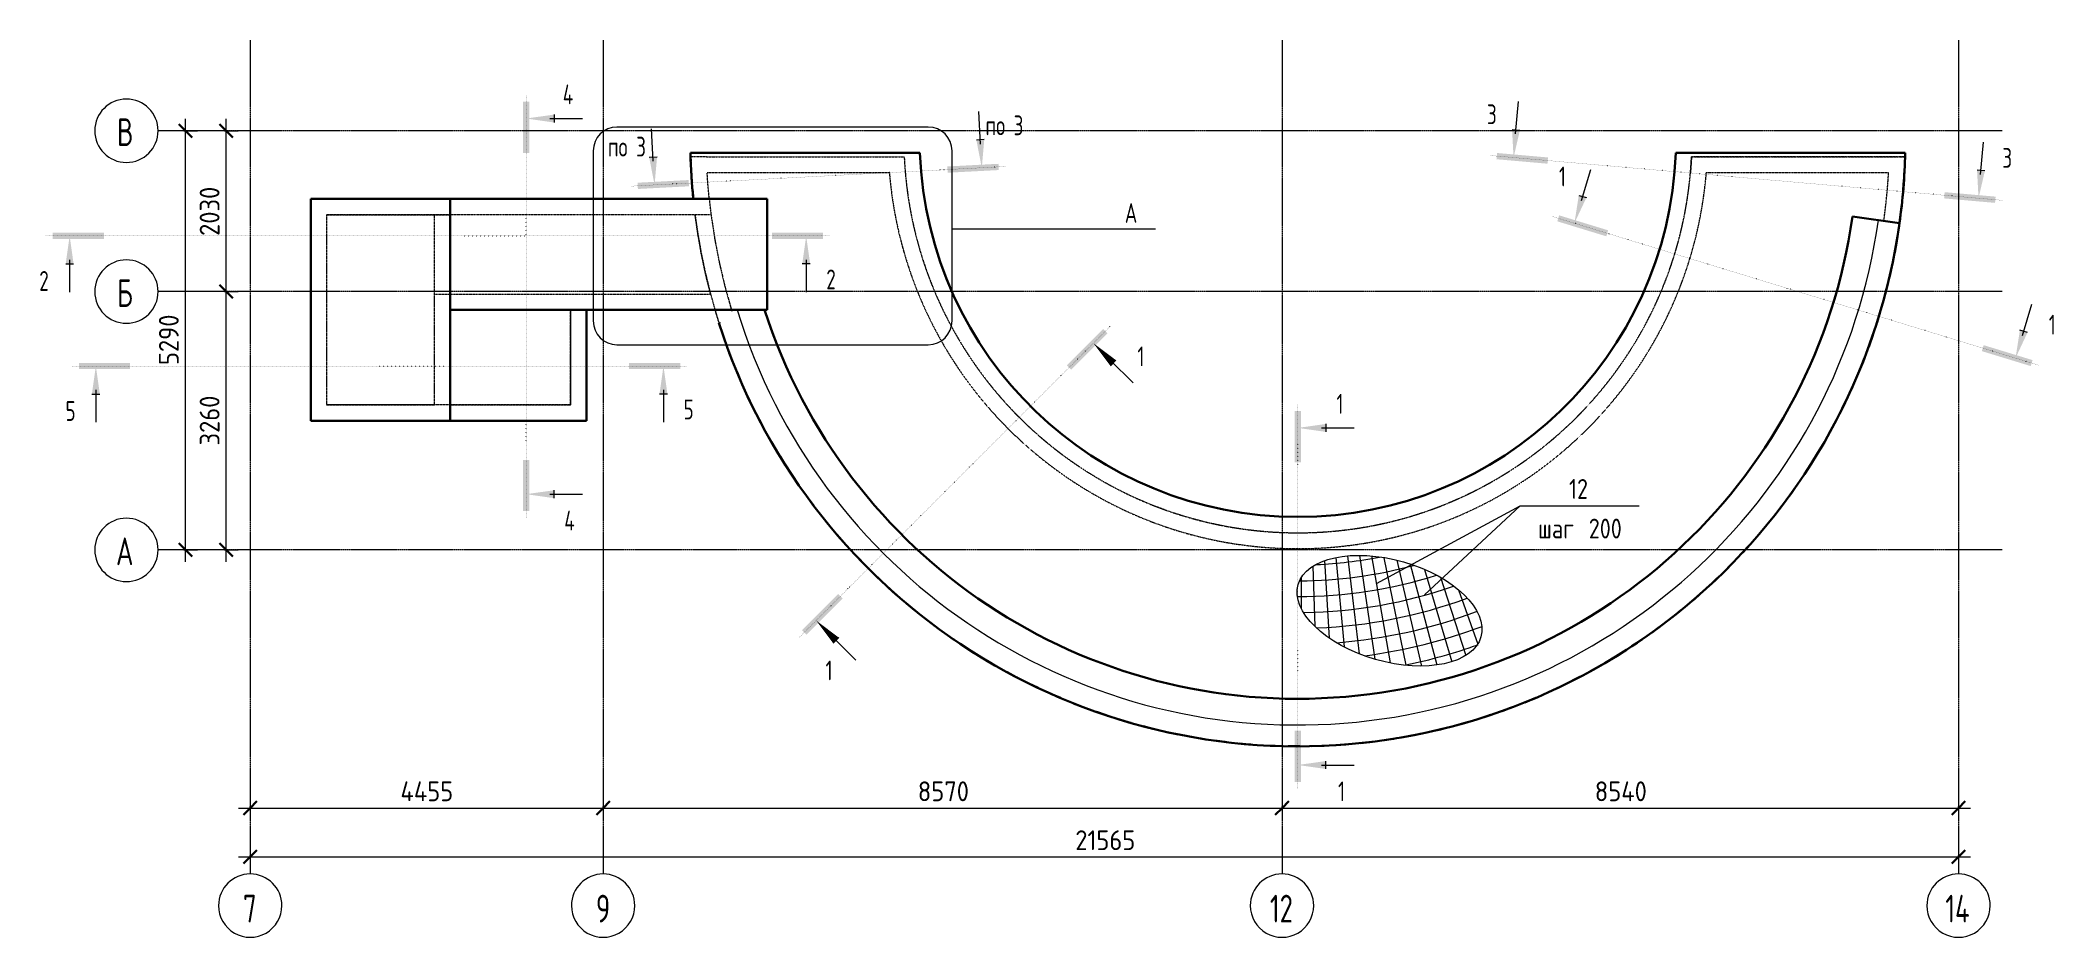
# Model space of a CAD drawing. Header units: millimetres. Extents: x 3129 to 68868, y -1586 to 12682.
# Drawn here: x 12241 to 37658, y 1343 to 12682 of the extents above; entities that cross this region are included whole.
import ezdxf

# ---------------------------------------------------------------- set-up
doc = ezdxf.new("R2010")
doc.units = ezdxf.units.MM
for name, pattern in [('01 Штриховая _4 мм_', [6, 3.5, -2.5]), ('02 Штрихпунктирная _20 мм_', [25, 20, -2.5, 0, -2.5]), ('04 Пунктир 10мм', [10, 0, -10])]:
    doc.linetypes.add(name, pattern=pattern)
for name, color, linetype, lineweight in [('AA_Dim', 7, 'Continuous', 9), ('AA_Dim-100', 7, 'Continuous', 9), ('AA_Linii', 7, 'Continuous', 9), ('AA_Razrez', 7, 'Continuous', 9), ('AA_Vinoska', 7, 'Continuous', 9), ('AF_Perekritie', 7, 'Continuous', 18), ('AF_Perekritie_Опалубка', 253, 'Continuous', 20), ('AF_Stena', 7, '01 Штриховая _4 мм_', 18), ('AF_Stena_Арматура', 253, 'Continuous', 18), ('AF_Stena_Опалубка', 253, 'Continuous', 18), ('Gen_Fragment', 7, 'Continuous', 9), ('Армирование по площади несущей конструкции', 7, '01 Штриховая _4 мм_', 9), ('Оси', 7, 'Continuous', 9)]:
    doc.layers.add(name, color=color, linetype=linetype, lineweight=lineweight)
doc.styles.add('GOST Common_1', font='GOST_Common.ttf', dxfattribs={"width": 0.85, "height": 250})
doc.styles.add('ISOCPEUR_3', font='isocpeur.TTF', dxfattribs={"width": 0.7, "height": 350})
doc.styles.add('ISOCPEUR_4', font='isocpeur.TTF', dxfattribs={"width": 0.7, "height": 250})
doc.styles.add('ISOCPEUR_5', font='isocpeur.TTF', dxfattribs={"width": 0.9, "height": 250})
doc.dimstyles.new('05_Округл_5мм__прозр_', dxfattribs={"dimscale": 304.8, "dimtxt": 250.688742, "dimasz": 0.557743, "dimexe": 0.492126, "dimexo": 0.328084, "dimgap": 0.032808, "dimtad": 1, "dimdec": 0, "dimrnd": 5, "dimdsep": 46, "dimtxsty": 'ISOCPEUR_5', "dimblk1": 'OBLIQUE', "dimblk2": 'OBLIQUE', "dimsah": 1, "dimcen": 0.09, "dimdle": 0.492126, "dimazin": 0, "dimtfac": 1, "dimtdec": 4, "dimtix": 1, "dimtmove": 0, "dimatfit": 3, "dimfxl": 1, "dimtvp": 1, "dimtolj": 1, "dimtzin": 0, "dimlwd": 18, "dimlwe": 18, "dimarcsym": 2})

msp = doc.modelspace()

# ---------------------------------------------------------------- texts
at = {"layer": 'AA_Razrez', "char_height": 250, "attachment_point": 1, "style": 'ISOCPEUR_4'}
for s, insert, width in [('\\fISOCPEUR|b0|i0|c204|p34|;\\W.7;4', (18837.5, 12123.6), 168.354), ('\\fISOCPEUR|b0|i0|c204|p34|;\\W.7; ', (24422.5, 11733.3), 129.072), ('\\fISOCPEUR|b0|i0|c204|p34|;\\W.7;3', (24529, 11733.3), 151.519), ('\\fISOCPEUR|b0|i0|c204|p34|;\\W.7;3', (30504, 11872.6), 151.519), ('\\fISOCPEUR|b0|i0|c204|p34|;\\W.7; ', (19656.8, 11464.4), 129.072), ('\\fISOCPEUR|b0|i0|c204|p34|;\\W.7;3', (19763.3, 11464.4), 151.519), ('по', (24172.5, 11733.3), 303.038), ('по', (19406.8, 11464.4), 303.038), ('\\fISOCPEUR|b0|i0|c204|p34|;\\W.7;3', (37009.8, 11322.7), 151.519), ('\\fISOCPEUR|b0|i0|c204|p34|;\\W.7;1', (31412.6, 11087.6), 106.624), ('\\fISOCPEUR|b0|i0|c204|p34|;\\W.7;2', (12228.8, 9769.6), 151.519), ('\\fISOCPEUR|b0|i0|c204|p34|;\\W.7;2', (22163.7, 9788.8), 151.519), ('\\fISOCPEUR|b0|i0|c204|p34|;\\W.7;1', (37595.6, 9217.3), 106.624), ('\\fISOCPEUR|b0|i0|c204|p34|;\\W.7;1', (26091.6, 8817.2), 106.624), ('\\fISOCPEUR|b0|i0|c204|p34|;\\W.7;5', (20361.9, 8147.3), 151.519), ('\\fISOCPEUR|b0|i0|c204|p34|;\\W.7;1', (28604.2, 8219), 106.624), ('\\fISOCPEUR|b0|i0|c204|p34|;\\W.7;5', (12559.8, 8128.1), 151.519), ('\\fISOCPEUR|b0|i0|c204|p34|;\\W.7;4', (18856.6, 6745.5), 168.354), ('\\fISOCPEUR|b0|i0|c204|p34|;\\W.7;1', (22154.7, 4853.2), 106.624), ('\\fISOCPEUR|b0|i0|c204|p34|;\\W.7;1', (28623.3, 3327.6), 106.624)]:
    msp.add_mtext(s, dxfattribs=dict(at, insert=insert, width=width))
at = {"layer": 'AA_Vinoska', "char_height": 250, "attachment_point": 1, "style": 'GOST Common_1'}
for s, insert, width in [('12', (31539.5, 7144.2), 313.46), (' 200', (31660.2, 6644.2), 640.548), ('шаг', (31148.5, 6644.2), 620.105)]:
    msp.add_mtext(s, dxfattribs=dict(at, insert=insert, width=width))
at = {"layer": 'Gen_Fragment', "insert": (25932, 10627.4), "char_height": 250, "width": 190.802, "attachment_point": 1, "style": 'ISOCPEUR_4'}
msp.add_mtext('\\fISOCPEUR|b0|i0|c204|p34|;\\W.7;А', dxfattribs=at)
at = {"layer": 'Оси', "char_height": 350, "attachment_point": 1, "style": 'ISOCPEUR_3'}
for s, insert, width in [('\\fISOCPEUR|b0|i0|c204|p34|;\\W.7;В', (13209.3, 11697.2), 241.308), ('\\fISOCPEUR|b0|i0|c204|p34|;\\W.7;Б', (13209.3, 9667.2), 241.308), ('\\fISOCPEUR|b0|i0|c204|p34|;\\W.7;А', (13197.7, 6407.2), 269.367), ('\\fISOCPEUR|b0|i0|c204|p34|;\\W.7;7', (14801, 1897.7), 207.637), ('\\fISOCPEUR|b0|i0|c204|p34|;\\W.7;9', (19256, 1897.7), 207.637), ('12', (27763.7, 1897.7), 359.156), ('14', (36289.7, 1897.7), 392.827)]:
    msp.add_mtext(s, dxfattribs=dict(at, insert=insert, width=width))

# ---------------------------------------------------------------- blocks, each defined once
blk = doc.blocks.new('Засыпка - Засыпка-3699984-Схема армирования входной группы в осях 7-14_ А-В')
at = {"layer": 'AF_Perekritie', "lineweight": 30}
for p, q in [((30075, 9279), (31595, 9279)), ((30075, 8079), (30075, 9279))]:
    blk.add_line(p, q, dxfattribs=at)
at = {"layer": 'AF_Perekritie', "linetype": '01 Штриховая _4 мм_'}
for p, q in [((31595, 9279), (31595, 8079)), ((31595, 8079), (30075, 8079))]:
    blk.add_line(p, q, dxfattribs=at)
blk = doc.blocks.new('Засыпка 2 - Засыпка 2-3700114-Схема армирования входной группы в осях 7-14_ А-В')
at = {"layer": 'AF_Perekritie', "linetype": '01 Штриховая _4 мм_'}
for p, q in [((28515, 10479), (29875, 10479)), ((28515, 10479), (28515, 8079)), ((29875, 8079), (29875, 10479)), ((29875, 8079), (28515, 8079))]:
    blk.add_line(p, q, dxfattribs=at)
blk = doc.blocks.new('Перекрытия 1 - Перекрытия 1-3747042-Схема армирования входной группы в осях 7-14_ А-В')
at = {"layer": 'AF_Perekritie', "lineweight": 30}
for q in [(31595, 9279), (30075, 8079)]:
    blk.add_line((30075, 9279), q, dxfattribs=at)
at = {"layer": 'AF_Perekritie', "linetype": '01 Штриховая _4 мм_'}
for q in [(31595, 9279), (30075, 8079)]:
    blk.add_line((31595, 8079), q, dxfattribs=at)
blk = doc.blocks.new('Перекрытия 2 - Перекрытия 2-3747738-Схема армирования входной группы в осях 7-14_ А-В')
at = {"layer": 'AF_Perekritie', "linetype": '01 Штриховая _4 мм_'}
for p, q in [((28515, 10479), (30069, 10479)), ((28515, 10479), (28515, 8079)), ((30069, 8079), (30069, 10479)), ((30069, 8079), (28515, 8079))]:
    blk.add_line(p, q, dxfattribs=at)
blk = doc.blocks.new('Ось сетки - d_4мм-2765513-Схема армирования входной группы в осях 7-14_ А-В')
at = {"layer": 'Оси'}
for start, end in [(360, 180), (360, 180), (180, 360), (180, 360)]:
    blk.add_arc((0, 0), 4, start, end, dxfattribs=at)
blk = doc.blocks.new('010_Текст с выноской - Текст 2 строки-4064857-Схема армирования входной группы в осях 7-14_ А-В')
at = {"layer": 'AA_Vinoska'}
blk.add_line((-7.5, 0), (7.5, 0), dxfattribs=at)
blk = doc.blocks.new('Разрез - Номер узла_ сзади-394133-Схема армирования входной группы в осях 7-14_ А-В')
at = {"layer": 'AA_Razrez'}
for points in [[(7.33, 0.4), (7.33, -0.39), (0.87, -0.39), (0.87, 0.4)], [(3.5, -3.53), (2.5, -3.53), (3, 0)]]:
    blk.add_hatch(color=256, dxfattribs=at).paths.add_polyline_path(points)
for p, q in [((2.5, -3.53), (3.5, -3.53)), ((3, -3), (3, -7.1))]:
    blk.add_line(p, q, dxfattribs=at)
blk = doc.blocks.new('Разрез - Номер узла_ спереди-394134-Схема армирования входной группы в осях 7-14_ А-В')
at = {"layer": 'AA_Razrez'}
for points in [[(7.33, 0.4), (7.33, -0.39), (0.87, -0.39), (0.87, 0.4)], [(3.5, -3.53), (2.5, -3.53), (3, 0)]]:
    blk.add_hatch(color=256, dxfattribs=at).paths.add_polyline_path(points)
for p, q in [((2.5, -3.53), (3.5, -3.53)), ((3, -3), (3, -7.1))]:
    blk.add_line(p, q, dxfattribs=at)
blk = doc.blocks.new('DIMBLOCK26-Схема армирования входной группы в осях 7-14_ А-В')
at = {"layer": 'AA_Dim-100', "lineweight": 30}
for p, q in [((14589, 9510), (14504, 9595)), ((14589, 9510), (14674, 9425)), ((14589, 6250), (14504, 6335)), ((14589, 6250), (14674, 6165))]:
    blk.add_line(p, q, dxfattribs=at)
at = {"layer": 'AA_Dim-100', "lineweight": 18}
for p, q in [((14569, 9510), (14739, 9510)), ((14589, 9510), (14569, 9510)), ((14589, 6100), (14589, 9510)), ((14569, 6250), (14739, 6250)), ((14589, 6250), (14569, 6250))]:
    blk.add_line(p, q, dxfattribs=at)
at = {"layer": 'AA_Dim-100', "color": 0, "lineweight": 18, "insert": (14254, 7568), "char_height": 250, "width": 749.23, "attachment_point": 1, "rotation": 90, "line_spacing_factor": 1.135194, "style": 'ISOCPEUR_5'}
blk.add_mtext('3260', dxfattribs=at)
blk = doc.blocks.new('_Oblique')
at = {"color": 0, "linetype": 'ByBlock', "lineweight": -2}
blk.add_line((-0.5, -0.5), (0.5, 0.5), dxfattribs=at)
blk = doc.blocks.new('DIMBLOCK27-Схема армирования входной группы в осях 7-14_ А-В')
at = {"layer": 'AA_Dim-100', "lineweight": 30}
for p, q in [((14589, 11540), (14504, 11625)), ((14589, 11540), (14674, 11455)), ((14589, 9510), (14504, 9595)), ((14589, 9510), (14674, 9425))]:
    blk.add_line(p, q, dxfattribs=at)
at = {"layer": 'AA_Dim-100', "lineweight": 18}
for p, q in [((14569, 11540), (14739, 11540)), ((14589, 11540), (14569, 11540)), ((14589, 9510), (14589, 11690)), ((14569, 9510), (14739, 9510)), ((14589, 9510), (14569, 9510))]:
    blk.add_line(p, q, dxfattribs=at)
at = {"layer": 'AA_Dim-100', "color": 0, "lineweight": 18, "insert": (14254, 10213), "char_height": 250, "width": 749.23, "attachment_point": 1, "rotation": 90, "line_spacing_factor": 1.135194, "style": 'ISOCPEUR_5'}
blk.add_mtext('2030', dxfattribs=at)
blk = doc.blocks.new('DIMBLOCK28-Схема армирования входной группы в осях 7-14_ А-В')
at = {"layer": 'AA_Dim-100', "lineweight": 30}
for p, q in [((14075, 11540), (13990, 11625)), ((14075, 11540), (14160, 11455)), ((14075, 6250), (13990, 6335)), ((14075, 6250), (14160, 6165))]:
    blk.add_line(p, q, dxfattribs=at)
at = {"layer": 'AA_Dim-100', "lineweight": 18}
for p, q in [((14055, 11540), (14225, 11540)), ((14075, 11540), (14055, 11540)), ((14075, 6100), (14075, 11690)), ((14055, 6250), (14225, 6250)), ((14075, 6250), (14055, 6250))]:
    blk.add_line(p, q, dxfattribs=at)
at = {"layer": 'AA_Dim-100', "color": 0, "lineweight": 18, "insert": (13739, 8583), "char_height": 250, "width": 749.23, "attachment_point": 1, "rotation": 90, "line_spacing_factor": 1.135194, "style": 'ISOCPEUR_5'}
blk.add_mtext('5290', dxfattribs=at)
blk = doc.blocks.new('DIMBLOCK29-Схема армирования входной группы в осях 7-14_ А-В')
at = {"layer": 'AA_Dim-100', "lineweight": 30}
for p, q in [((14892, 2992), (14977, 3077)), ((19347, 2992), (19432, 3077)), ((14892, 2992), (14807, 2907)), ((19347, 2992), (19262, 2907))]:
    blk.add_line(p, q, dxfattribs=at)
at = {"layer": 'AA_Dim-100', "lineweight": 18}
for p, q in [((14742, 2992), (19347, 2992)), ((14892, 3013), (14892, 2842)), ((14892, 2992), (14892, 3013)), ((19347, 3013), (19347, 2842)), ((19347, 2992), (19347, 3013))]:
    blk.add_line(p, q, dxfattribs=at)
at = {"layer": 'AA_Dim-100', "color": 0, "lineweight": 18, "insert": (16788, 3328), "char_height": 250, "width": 794.64, "attachment_point": 1, "line_spacing_factor": 1.135194, "style": 'ISOCPEUR_5'}
blk.add_mtext('4455', dxfattribs=at)
blk = doc.blocks.new('DIMBLOCK30-Схема армирования входной группы в осях 7-14_ А-В')
at = {"layer": 'AA_Dim-100', "lineweight": 30}
for p, q in [((19347, 2992), (19432, 3077)), ((27917, 2992), (28002, 3077)), ((19347, 2992), (19262, 2907)), ((27917, 2992), (27832, 2907))]:
    blk.add_line(p, q, dxfattribs=at)
at = {"layer": 'AA_Dim-100', "lineweight": 18}
for p, q in [((19347, 3013), (19347, 2842)), ((19347, 2992), (19347, 3013)), ((19347, 2992), (27917, 2992)), ((27917, 3013), (27917, 2842)), ((27917, 2992), (27917, 3013))]:
    blk.add_line(p, q, dxfattribs=at)
at = {"layer": 'AA_Dim-100', "color": 0, "lineweight": 18, "insert": (23319, 3328), "char_height": 250, "width": 749.23, "attachment_point": 1, "line_spacing_factor": 1.135194, "style": 'ISOCPEUR_5'}
blk.add_mtext('8570', dxfattribs=at)
blk = doc.blocks.new('DIMBLOCK31-Схема армирования входной группы в осях 7-14_ А-В')
at = {"layer": 'AA_Dim-100', "lineweight": 30}
for p, q in [((27917, 2992), (28002, 3077)), ((36457, 2992), (36542, 3077)), ((27917, 2992), (27832, 2907)), ((36457, 2992), (36372, 2907))]:
    blk.add_line(p, q, dxfattribs=at)
at = {"layer": 'AA_Dim-100', "lineweight": 18}
for p, q in [((27917, 3013), (27917, 2842)), ((27917, 2992), (27917, 3013)), ((27917, 2992), (36607, 2992)), ((36457, 3013), (36457, 2842)), ((36457, 2992), (36457, 3013))]:
    blk.add_line(p, q, dxfattribs=at)
at = {"layer": 'AA_Dim-100', "color": 0, "lineweight": 18, "insert": (31865, 3328), "char_height": 250, "width": 771.93, "attachment_point": 1, "line_spacing_factor": 1.135194, "style": 'ISOCPEUR_5'}
blk.add_mtext('8540', dxfattribs=at)
blk = doc.blocks.new('DIMBLOCK32-Схема армирования входной группы в осях 7-14_ А-В')
at = {"layer": 'AA_Dim-100', "lineweight": 18}
for p, q in [((14742, 2375), (36607, 2375)), ((14892, 2395), (14892, 2225)), ((14892, 2375), (14892, 2395)), ((36457, 2395), (36457, 2225)), ((36457, 2375), (36457, 2395))]:
    blk.add_line(p, q, dxfattribs=at)
at = {"layer": 'AA_Dim-100', "lineweight": 30}
for p, q in [((14892, 2375), (14807, 2290)), ((14892, 2375), (14977, 2460)), ((36457, 2375), (36372, 2290)), ((36457, 2375), (36542, 2460))]:
    blk.add_line(p, q, dxfattribs=at)
at = {"layer": 'AA_Dim-100', "color": 0, "lineweight": 18, "insert": (25307, 2711), "char_height": 250, "width": 879.78, "attachment_point": 1, "line_spacing_factor": 1.135194, "style": 'ISOCPEUR_5'}
blk.add_mtext('21565', dxfattribs=at)
blk = doc.blocks.new('План несущих конструкций - Номер узла 6мм-393529-Схема армирования входной группы в осях 7-14_ А-В')
at = {"layer": 'Gen_Fragment'}
blk.add_line((-2.95, 0), (3.05, 0), dxfattribs=at)

# ---------------------------------------------------------------- dimensions: what is measured, and where the dimension line sits
at = {"layer": 'AA_Dim', "lineweight": 18}
for base, p1, p2, override, picture, middle in [((14075.1, 11540), (13954.9, 6250), (13954.9, 11540), {"dimpost": '<>', "dimfxl": 5290}, 'DIMBLOCK28-Схема армирования входной группы в осях 7-14_ А-В', (13940.1, 8895)), ((14589.4, 11540), (14469.2, 9510), (14469.2, 11540), {"dimpost": '<>', "dimfxl": 2030}, 'DIMBLOCK27-Схема армирования входной группы в осях 7-14_ А-В', (14454.4, 10525)), ((14589.4, 9510), (14469.2, 6250), (14469.2, 9510), {"dimpost": '<>', "dimfxl": 3260}, 'DIMBLOCK26-Схема армирования входной группы в осях 7-14_ А-В', (14454.4, 7880))]:
    dim = msp.add_linear_dim(base=base, p1=p1, p2=p2, angle=90, dimstyle='05_Округл_5мм__прозр_', override=override, dxfattribs=at)
    dim.commit()
    dim.dimension.update_dxf_attribs({"geometry": picture, "text_midpoint": middle})
for base, p1, p2, override, picture, middle in [((19346.5, 2992.5), (14891.5, 3112.7), (19346.5, 3112.7), {"dimpost": '<>', "dimfxl": 4455}, 'DIMBLOCK29-Схема армирования входной группы в осях 7-14_ А-В', (17119, 3127.5)), ((27916.5, 2992.5), (19346.5, 3112.7), (27916.5, 3112.7), {"dimpost": '<>', "dimfxl": 8570}, 'DIMBLOCK30-Схема армирования входной группы в осях 7-14_ А-В', (23631.5, 3127.5)), ((36456.5, 2992.5), (27916.5, 3112.7), (36456.5, 3112.7), {"dimpost": '<>', "dimfxl": 8540}, 'DIMBLOCK31-Схема армирования входной группы в осях 7-14_ А-В', (32186.5, 3127.5)), ((36456.5, 2375.1), (14891.5, 2495.3), (36456.5, 2495.3), {"dimpost": '<>', "dimfxl": 21565}, 'DIMBLOCK32-Схема армирования входной группы в осях 7-14_ А-В', (25674, 2510.1))]:
    dim = msp.add_linear_dim(base=base, p1=p1, p2=p2, dimstyle='05_Округл_5мм__прозр_', override=override, dxfattribs=at)
    dim.commit()
    dim.dimension.update_dxf_attribs({"geometry": picture, "text_midpoint": middle})

# ---------------------------------------------------------------- linework, layer by layer
at = {"layer": 'AA_Linii', "lineweight": 18}
for p, q in [((28451.6, 6114.4), (28513.1, 5136.4)), ((28597.5, 6154.6), (28700.4, 5024.7)), ((28744.3, 6175.3), (28891.9, 4937.6)), ((28893.1, 6181.2), (29086.6, 4870.8)), ((29045.1, 6174), (29283.3, 4822.8)), ((29202.3, 6150.5), (29480.9, 4793.6)), ((29364.1, 6120.9), (29677.6, 4784.3)), ((28159.5, 5900.9), (28159.5, 5511.5)), ((28305, 6043.5), (28331.5, 5283.9)), ((29534.8, 6072), (29871.5, 4797.6)), ((29716.7, 6003), (30059.5, 4838.4)), ((29915.2, 5904.2), (30235.9, 4917.1)), ((30143.6, 5747.5), (30387.5, 5062.3))]:
    msp.add_line(p, q, dxfattribs=at)
for radius, start, end in [(7400, 196.97656, 352.00007), (5380, 272.51758, 281.05105), (5780, 270.00002, 287.61938), (5580, 270.25664, 285.17621), (5980, 270.76464, 289.16832), (6180, 272.25389, 290.2213), (6380, 274.43323, 290.70699), (6580, 277.36624, 290.70699), (6780, 281.60001, 289.60002)]:
    msp.add_arc((28116.5, 11440), radius, start, end, dxfattribs=at)
at = {"layer": 'AA_Linii'}
msp.add_ellipse((29274.2, 5482.7), major_axis=(-1153.5, 330.8), ratio=0.5333333, dxfattribs=at)
at = {"layer": 'AA_Razrez', "linetype": '04 Пунктир 10мм'}
for p, q in [((18375, 6653), (18375, 11994.2)), ((37007.9, 10662.1), (30540.6, 11227.9)), ((24426.2, 11088.5), (19696.4, 10840.6)), ((37462.7, 8582.6), (31320.6, 10460.4)), ((12312.1, 10212), (22209.9, 10212)), ((21823.1, 5146.5), (25747.4, 9070.8)), ((12643, 8570.5), (20408.2, 8570.5)), ((28116.5, 3235.1), (28116.5, 8089.5))]:
    msp.add_line(p, q, dxfattribs=at)
at = {"layer": 'AA_Vinoska'}
for p in [(29110.4, 5825.8), (29717.2, 5681.2)]:
    msp.add_line(p, (30923.4, 6805.9), dxfattribs=at)
at = {"layer": 'AF_Perekritie', "linetype": '01 Штриховая _4 мм_'}
for p, q in [((20650.9, 11210), (20450.8, 11210)), ((20650.9, 11210), (23147.6, 11210)), ((35782.3, 11210), (33085.4, 11210)), ((20458.8, 11020.6), (20452.6, 11155.1)), ((35778, 11095.1), (35769.1, 10935.1)), ((15658.2, 10679.3), (15658.2, 7879.3)), ((20473.5, 10807.4), (20468, 10876.8)), ((35755.9, 10764.1), (35743.5, 10636.2)), ((35722.2, 10454.6), (35711.1, 10372.7))]:
    msp.add_line(p, q, dxfattribs=at)
at = {"layer": 'AF_Perekritie', "linetype": '01 Штриховая _4 мм_', "flags": 128}
for points in [[(33085.4, 11210), (33079.8, 11109.9), (33072.1, 11010)], [(20507.7, 10479.3), (20542.4, 10236.4), (20584.8, 9994.7), (20634.9, 9754.4), (20692.6, 9515.9), (20758, 9279.3)]]:
    msp.add_lwpolyline(points, dxfattribs=at)
at = {"layer": 'AF_Perekritie', "linetype": '01 Штриховая _4 мм_'}
for radius, start, end in [(4974.2, 182.65022, 185.24128), (4974.2, 354.75872, 357.31147), (7669.2, 356.19678, 358.28144), (7669.2, 182.03171, 183.40124), (7669.2, 183.91337, 185.66696), (4974.2, 186.55946, 188.06811), (4974.2, 351.93188, 353.44053), (7669.2, 353.76544, 355.69768), (4974.2, 189.39586, 190.89506), (4974.2, 349.10494, 350.60414), (7669.2, 352.00043, 353.63055), (4974.2, 192.23009, 193.72207), (4974.2, 346.27793, 347.76991), (4974.2, 195.0628, 196.54915), (4974.2, 343.45085, 344.93719), (4974.2, 197.8944, 199.37631), (4974.2, 200.72514, 202.20356), (4974.2, 337.79644, 339.27486), (4974.2, 340.62369, 342.1056), (4974.2, 203.5552, 205.03091), (4974.2, 334.96908, 336.4448), (7669.2, 196.36363, 197.65608), (4974.2, 206.38473, 207.85839), (4974.2, 332.14161, 333.61527), (4974.2, 209.21382, 210.68599), (4974.2, 329.31401, 330.78618), (4974.2, 212.04255, 213.51375), (4974.2, 326.48625, 327.95745), (4974.2, 214.87098, 216.34169), (4974.2, 217.69916, 219.16983), (4974.2, 320.83017, 322.30084), (4974.2, 323.65831, 325.12902), (4974.2, 220.52713, 221.99822), (4974.2, 318.00178, 319.47287), (4974.2, 223.35491, 224.82689), (4974.2, 315.17311, 316.64508), (4974.2, 226.18254, 227.65591), (4974.2, 229.01003, 230.48535), (4974.2, 309.51464, 310.98997), (4974.2, 312.34409, 313.81746), (4974.2, 231.8374, 233.31532), (4974.2, 234.66467, 236.14592), (4974.2, 303.85408, 305.33533), (4974.2, 306.68468, 308.16259), (4974.2, 237.49184, 238.97735), (4974.2, 240.31893, 241.80986), (4974.2, 298.19014, 299.68107), (4974.2, 301.02265, 302.50816), (4974.2, 243.14595, 244.64379), (4974.2, 245.97289, 247.47968), (4974.2, 292.52032, 294.02711), (4974.2, 295.35621, 296.85405), (4974.2, 248.79978, 250.31837), (4974.2, 251.62661, 253.16127), (4974.2, 254.4534, 256.0109), (4974.2, 283.98909, 285.5466), (4974.2, 286.83872, 288.37338), (4974.2, 289.68163, 291.20022), (4974.2, 257.28014, 258.87231), (4974.2, 260.10684, 261.75727), (4974.2, 262.9335, 264.7011), (4974.2, 265.76012, 267.88045), (4974.2, 268.58671, 271.41328), (4974.2, 272.11957, 274.23988), (4974.2, 275.2989, 277.0665), (4974.2, 278.24273, 279.89316), (4974.2, 281.12769, 282.71986)]:
    msp.add_arc((28116.5, 11440), radius, start, end, dxfattribs=at)
at = {"layer": 'AF_Perekritie_Опалубка', "lineweight": 30}
for p, q in [((23345.7, 11260), (20449.4, 11260)), ((20452.6, 11155.2), (20451.4, 11191.3)), ((35783.6, 11260), (32887.4, 11260)), ((35773.7, 11010), (35772.2, 10983.8)), ((17416.5, 10679.3), (15656.5, 10679.3)), ((15656.5, 10679.3), (15656.5, 7879.3)), ((15658.2, 10679.3), (20443.2, 10679.3)), ((17416.5, 7879.3), (17416.5, 10679.3)), ((21415.3, 10679.3), (17416.5, 10679.3)), ((17416.5, 10679.3), (17416.5, 9279.3)), ((20443.2, 10679.3), (20485.1, 10679.3)), ((20477.5, 10760.3), (20473.5, 10807.3)), ((20485.1, 10679.3), (21415.3, 10679.3)), ((21415.3, 10679.3), (21415.3, 9279.3)), ((21415.3, 9279.3), (21415.3, 10679.3)), ((35117, 10456.2), (35711.1, 10372.7)), ((17416.5, 9279.3), (21415.3, 9279.3)), ((19136.5, 9279.3), (17416.5, 9279.3)), ((17416.5, 9279.3), (17416.5, 7879.3)), ((19136.5, 7879.3), (19136.5, 9279.3)), ((19136.5, 7879.3), (19136.5, 9279.3)), ((19136.5, 9279.3), (20758, 9279.3)), ((21385.6, 9279.3), (20758, 9279.3)), ((21415.3, 9279.3), (21385.6, 9279.3)), ((15656.5, 7879.3), (17416.5, 7879.3)), ((15678.2, 7879.3), (15658.2, 7879.3)), ((15856.5, 7879.3), (15678.2, 7879.3)), ((15856.5, 7879.3), (19136.5, 7879.3)), ((17416.5, 7879.3), (19136.5, 7879.3)), ((28116.5, 3770.8), (27992.9, 3771.8)), ((28141, 3770.8), (28116.5, 3770.8))]:
    msp.add_line(p, q, dxfattribs=at)
at = {"layer": 'AF_Perekritie_Опалубка', "lineweight": 30, "flags": 128}
for points in [[(35783.6, 11257.2), (35783, 11235), (35782.3, 11210)], [(20462.1, 10964.5), (20460.8, 10984.9), (20458.8, 11020.6)], [(35769.1, 10935), (35767.2, 10907.4), (35767.1, 10905.3)], [(20485.1, 10679.3), (20481.2, 10719.8), (20477.5, 10760.3)], [(35767.8, 10915.1), (35758.7, 10797), (35751.3, 10713.6)], [(35743.3, 10633.8), (35737.9, 10584.5), (35712.4, 10381.7)], [(35743.5, 10636.1), (35740.2, 10605.6), (35739.6, 10600.3)], [(35711.1, 10372.7), (35701.3, 10305.2), (35700, 10296.5)], [(35676.4, 10149.5), (35650.6, 10006.5), (35648.3, 9994.6)], [(35618.6, 9847.5), (35588.1, 9710), (35584.6, 9695)], [(35548.8, 9548.5), (35513.9, 9416.3), (35509, 9398.2)], [(35467.2, 9252.7), (35428.2, 9125.7), (35421.5, 9104.7)], [(35373.9, 8960.6), (35331.1, 8838.7), (35322.5, 8814.9)], [(20955.2, 8695.5), (20955.1, 8695.9), (20938.8, 8738.9)], [(35269, 8672.5), (35222.7, 8555.7), (35211.9, 8529.2)], [(21071.5, 8409.5), (21071, 8410.5), (21036.8, 8491.5)], [(35152.7, 8388.9), (35103.3, 8277.3), (35090, 8248.2)], [(21199.2, 8128.3), (21198.4, 8130.1), (21153.5, 8225.5)], [(21338.1, 7852.5), (21336.8, 7855), (21283.9, 7956.9)], [(35025.2, 8110.2), (34972.9, 8003.8), (34957, 7972.3)], [(21488, 7582.6), (21486.2, 7585.7), (21426.5, 7690.3)], [(34886.6, 7836.9), (34831.8, 7735.7), (34813.1, 7701.9)], [(21648.7, 7318.9), (21646.4, 7322.5), (21580.5, 7427.8)], [(34737.3, 7569.3), (34680.3, 7473.4), (34658.5, 7437.5)], [(21819.8, 7061.9), (21816.9, 7066.1), (21745.5, 7170.7)], [(34577.4, 7307.9), (34518.5, 7217.2), (34493.4, 7179.5)], [(22001.2, 6811.9), (21997.6, 6816.7), (21921.1, 6919.7)], [(34407.2, 7053.2), (34346.7, 6967.6), (34318.2, 6928.2)], [(22192.4, 6569.5), (22188.2, 6574.7), (22106.8, 6675.5)], [(34227, 6805.4), (34165.2, 6725.1), (34133.1, 6684.2)], [(22393.3, 6335), (22388.3, 6340.6), (22302.5, 6438.7)], [(34037, 6565.1), (33974.2, 6489.8), (33938.4, 6447.7)], [(22603.4, 6108.7), (22597.7, 6114.7), (22507.6, 6209.6)], [(33629.1, 6108.1), (33565.2, 6042.9), (33521.4, 5999.1)], [(33837.6, 6332.5), (33774.1, 6262.3), (33734.4, 6219.2)], [(22822.5, 5891.1), (22815.9, 5897.4), (22721.9, 5988.9)], [(33411.7, 5892.2), (33347.8, 5831.9), (33299.9, 5787.6)], [(23050.2, 5682.5), (23042.7, 5689.1), (22945, 5776.8)], [(33186, 5685.2), (33122.2, 5629.7), (33070, 5585.1)], [(23286.1, 5483.2), (23277.7, 5490), (23176.6, 5573.7)], [(23529.8, 5293.6), (23520.6, 5300.5), (23416.2, 5380)], [(32952.1, 5487.3), (32888.8, 5436.5), (32832.2, 5392)], [(23780.9, 5113.9), (23770.8, 5120.9), (23663.4, 5196.1)], [(32461.6, 5120.4), (32400, 5078.5), (32334.5, 5034.9)], [(32710.5, 5299), (32648, 5252.7), (32587, 5208.5)], [(24039.1, 4944.5), (24028, 4951.5), (23917.9, 5022.2)], [(24303.9, 4785.6), (24291.8, 4792.6), (24179.2, 4858.6)], [(32205.8, 4952), (32145.4, 4914.3), (32075.4, 4871.6)], [(24574.8, 4637.6), (24561.8, 4644.4), (24447, 4705.7)], [(31675, 4646.3), (31617.8, 4616.6), (31538.6, 4576.6)], [(31943.4, 4793.8), (31884.5, 4760.3), (31809.9, 4718.7)], [(24851.5, 4500.5), (24837.5, 4507.1), (24720.7, 4563.6)], [(25133.5, 4374.7), (25118.5, 4381), (24999.9, 4432.6)], [(31121.5, 4384), (31068.3, 4361.6), (30979.9, 4325.4)], [(31400.9, 4509.6), (31345.5, 4483.7), (31261.7, 4445.4)], [(25420.4, 4260.3), (25404.4, 4266.4), (25284.2, 4312.9)], [(25711.6, 4157.6), (25694.6, 4163.3), (25573.2, 4204.8)], [(26006.7, 4066.7), (25988.7, 4071.9), (25866.2, 4108.4)], [(30256.5, 4075.4), (30210.6, 4062.2), (30108.7, 4034.1)], [(30548.9, 4166.7), (30500.3, 4150.7), (30402.9, 4119.5)], [(30837.4, 4269.6), (30786.4, 4250.5), (30693.5, 4216.7)], [(26305.2, 3987.8), (26286.3, 3992.4), (26162.9, 4023.8)], [(26606.7, 3920.9), (26586.8, 3924.9), (26462.8, 3951.2)], [(26910.6, 3866.2), (26889.8, 3869.5), (26765.4, 3890.7)], [(27216.4, 3823.8), (27194.7, 3826.4), (27070.2, 3842.5)], [(29057.6, 3828.7), (29023.4, 3824.6), (28904.7, 3811.4)], [(29360.8, 3872.4), (29323.5, 3866.4), (29208.8, 3849)], [(29662, 3928.1), (29621.7, 3919.9), (29511.2, 3898.7)], [(29960.7, 3995.8), (29917.5, 3985.3), (29811.3, 3960.4)], [(27523.8, 3793.7), (27501.2, 3795.5), (27376.7, 3806.6)], [(27832, 3776.1), (27808.6, 3777), (27684.4, 3783)], [(28447.2, 3777.9), (28419.5, 3776.8), (28293, 3772.8)], [(28752.9, 3797.2), (28721.9, 3794.7), (28599.3, 3786)]]:
    msp.add_lwpolyline(points, dxfattribs=at)
at = {"layer": 'AF_Perekritie_Опалубка', "lineweight": 30}
for radius, start, end in [(7669.2, 181.34488, 185.6922), (7669.2, 181.71856, 182.03134), (4774.2, 182.16071, 357.83929), (7669.2, 352, 358.65512), (7669.2, 183.40161, 183.913), (7669.2, 355.69805, 356.19641), (7069.2, 197.79694, 352), (7669.2, 353.63092, 353.76507), (7669.2, 197.65643, 352.00006)]:
    msp.add_arc((28116.5, 11440), radius, start, end, dxfattribs=at)
at = {"layer": 'AF_Stena'}
for p, q in [((20650.9, 11210), (20450.8, 11210)), ((20650.9, 11210), (23147.6, 11210)), ((33085.4, 11210), (35782.3, 11210)), ((22960.2, 11010), (20659.7, 11010)), ((35573.4, 11010), (33272.8, 11010)), ((17416.5, 10479.3), (15856.5, 10479.3)), ((15856.5, 10479.3), (15856.5, 8079.3)), ((20507.7, 10479.3), (17416.5, 10479.3)), ((20709.4, 10479.3), (20507.7, 10479.3)), ((17216.5, 9479.3), (17421.5, 9479.3)), ((17216.5, 9279.3), (17216.5, 9479.3)), ((17421.5, 9479.3), (20702.2, 9479.3)), ((17421.5, 9279.3), (17421.5, 9479.3)), ((17216.5, 8079.3), (17216.5, 9279.3)), ((18936.5, 8079.3), (18936.5, 9279.3)), ((18940.2, 8079.3), (18940.2, 9279.3)), ((15856.5, 8079.3), (17216.5, 8079.3)), ((17416.5, 8079.3), (18940.2, 8079.3)), ((18936.5, 8079.3), (18940.2, 8079.3))]:
    msp.add_line(p, q, dxfattribs=at)
at = {"layer": 'AF_Stena', "flags": 128}
for points in [[(20686.2, 10679.3), (20671.1, 10844.5), (20659.7, 11010)], [(20702.2, 9479.3), (20641.1, 9726.8), (20588.3, 9976.1), (20543.9, 10227), (20507.7, 10479.3)], [(20709.4, 10479.3), (20755.1, 10175.6), (20813.3, 9874), (20883.9, 9575.1), (20966.7, 9279.3)]]:
    msp.add_lwpolyline(points, dxfattribs=at)
at = {"layer": 'AF_Stena'}
for radius, start, end in [(4974.2, 182.65022, 184.95917), (4974.2, 355.04083, 357.34978), (7669.2, 182.03171, 183.40124), (5174.2, 184.76703, 355.23297), (4974.2, 184.95917, 355.04083), (7469.2, 352, 356.69968), (7669.2, 356.10789, 356.57599), (7669.2, 183.91337, 185.6922), (7469.2, 185.84514, 187.38966), (7669.2, 353.98284, 354.54204), (7469.2, 189.61802, 190.28138), (7469.2, 191.84163, 192.65235), (7469.2, 194.07402, 194.92836), (7469.2, 196.32322, 196.81692)]:
    msp.add_arc((28116.5, 11440), radius, start, end, dxfattribs=at)
at = {"layer": 'AF_Stena_Арматура'}
for p, q in [((20485.1, 10679.3), (20686.2, 10679.3)), ((35513.1, 10400.5), (35711.1, 10372.7)), ((20966.7, 9279.3), (20758, 9279.3)), ((20808.6, 9113.9), (20828.4, 9120.2))]:
    msp.add_line(p, q, dxfattribs=at)
for radius, start, end in [(7669.2, 181.71856, 182.03134), (7669.2, 183.40161, 183.913), (7669.2, 356.57636, 356.78583), (7669.2, 354.54241, 356.10752), (7669.2, 352, 353.98247), (7669.2, 196.36363, 197.65644), (7469.2, 196.81463, 196.93498), (7469.2, 196.8173, 196.93739)]:
    msp.add_arc((28116.5, 11440), radius, start, end, dxfattribs=at)
at = {"layer": 'AF_Stena_Опалубка'}
for p, q in [((15658.2, 10679.3), (15656.5, 10679.3)), ((15656.5, 10679.3), (15656.5, 10479.3)), ((15656.5, 10479.3), (15656.5, 7879.3)), ((17421.5, 9279.3), (17416.5, 9279.3)), ((17416.5, 9279.3), (17416.5, 8079.3)), ((20758, 9279.3), (17421.5, 9279.3)), ((18940.2, 9279.3), (18936.5, 9279.3)), ((19136.5, 8079.3), (19136.5, 9279.3)), ((15658.2, 7879.3), (15656.5, 7879.3)), ((15856.5, 7879.3), (19136.5, 7879.3)), ((19136.5, 8079.3), (19136.5, 7879.3))]:
    msp.add_line(p, q, dxfattribs=at)
msp.add_arc((28116.5, 11440), 7669.2, 356.78583, 358.28144, dxfattribs=at)
at = {"layer": 'Gen_Fragment'}
for p, q in [((23451, 11586.9), (19521.4, 11586.9)), ((19221.4, 11286.9), (19221.4, 9139)), ((23751, 9139), (23751, 11286.9)), ((23751, 10302.3), (25712.4, 10302.3)), ((19521.4, 8839), (23451, 8839))]:
    msp.add_line(p, q, dxfattribs=at)
for centre, start, end in [((19521.4, 11286.9), 90, 180), ((23451, 11286.9), 0, 90), ((19521.4, 9139), 180, 270), ((23451, 9139), 270, 0)]:
    msp.add_arc(centre, 300, start, end, dxfattribs=at)
at = {"layer": 'Армирование по площади несущей конструкции', "lineweight": 18}
for p, q in [((21415.3, 10679.3), (15658.2, 10679.3)), ((20589.4, 10679.3), (15708.2, 10679.3)), ((19096.5, 9279.3), (21415.3, 9279.3)), ((19136.5, 9279.3), (20589.4, 9279.3)), ((19136.5, 7879.3), (19136.5, 9279.3)), ((15658.2, 7879.3), (15856.5, 7879.3)), ((15708.2, 7879.3), (15856.5, 7879.3)), ((15856.5, 7879.3), (19096.5, 7879.3)), ((15856.5, 7879.3), (19136.5, 7879.3))]:
    msp.add_line(p, q, dxfattribs=at)
at = {"layer": 'Оси'}
for p, q in [((14891.5, 12681.9), (14891.5, 12181.9)), ((19346.5, 12681.9), (19346.5, 12181.9)), ((27916.5, 12681.9), (27916.5, 12181.9)), ((36456.5, 12681.9), (36456.5, 12181.9)), ((14228.8, 11540), (13728.8, 11540)), ((37006.5, 11540), (36506.5, 11540)), ((14228.8, 9510), (13728.8, 9510)), ((37006.5, 9510), (36506.5, 9510)), ((14228.8, 6250), (13728.8, 6250)), ((37006.5, 6250), (36506.5, 6250)), ((14891.5, 2660.5), (14891.5, 2160.5)), ((19346.5, 2660.5), (19346.5, 2160.5)), ((27916.5, 2660.5), (27916.5, 2160.5)), ((36456.5, 2660.5), (36456.5, 2160.5))]:
    msp.add_line(p, q, dxfattribs=at)
at = {"layer": 'Оси', "linetype": '02 Штрихпунктирная _20 мм_'}
for p, q in [((14891.5, 12181.9), (14891.5, 2660.5)), ((19346.5, 12181.9), (19346.5, 2660.5)), ((27916.5, 12181.9), (27916.5, 2660.5)), ((36456.5, 12181.9), (36456.5, 2660.5)), ((36506.5, 11540), (14228.8, 11540)), ((36506.5, 9510), (14228.8, 9510)), ((36506.5, 6250), (14228.8, 6250))]:
    msp.add_line(p, q, dxfattribs=at)

# ---------------------------------------------------------------- block references
at = {"layer": 'AA_Razrez', "extrusion": (0, 0, -1), "xscale": 99.99999999999993, "yscale": 99.99999999999993, "zscale": 99.99999999999993}
for p, rotation in [((-18375, 11994.2), 270.0000000000002), ((-30540.6, 11227.9), 185.0000000000004), ((-19696.4, 10840.6), 177.0000000000003), ((-31320.6, 10460.4), 197.0000167623362), ((-25747.4, 9070.8), 315.0000328287316), ((-28116.5, 8089.5), 270.0000000000002)]:
    msp.add_blockref('Разрез - Номер узла_ сзади-394133-Схема армирования входной группы в осях 7-14_ А-В', p, dxfattribs=dict(at, rotation=rotation))
at = {"layer": 'AA_Razrez', "xscale": 99.99999999999993, "yscale": 99.99999999999993, "zscale": 99.99999999999993}
for p, rotation in [((24426.2, 11088.5), 182.9999999999998), ((37007.9, 10662.1), 174.9999999999998), ((37462.7, 8582.6), 162.999983237664), ((18375, 6653), 90), ((21823.1, 5146.5), 44.99996717126859), ((28116.5, 3235.1), 90)]:
    msp.add_blockref('Разрез - Номер узла_ спереди-394134-Схема армирования входной группы в осях 7-14_ А-В', p, dxfattribs=dict(at, rotation=rotation))
for p in [(12312.1, 10212), (12643, 8570.5)]:
    msp.add_blockref('Разрез - Номер узла_ спереди-394134-Схема армирования входной группы в осях 7-14_ А-В', p, dxfattribs=at)
at = {"layer": 'AA_Razrez', "extrusion": (0, 0, -1), "xscale": 99.99999999999993, "yscale": 99.99999999999993, "zscale": 99.99999999999993}
for p in [(-22209.9, 10212), (-20408.2, 8570.5)]:
    msp.add_blockref('Разрез - Номер узла_ сзади-394133-Схема армирования входной группы в осях 7-14_ А-В', p, dxfattribs=at)
at = {"layer": 'AA_Vinoska', "xscale": 100, "yscale": 100, "zscale": 100}
msp.add_blockref('010_Текст с выноской - Текст 2 строки-4064857-Схема армирования входной группы в осях 7-14_ А-В', (31673.4, 6805.9), dxfattribs=at)
at = {"layer": 'AF_Perekritie', "linetype": '01 Штриховая _4 мм_'}
for name in ['Засыпка 2 - Засыпка 2-3700114-Схема армирования входной группы в осях 7-14_ А-В', 'Перекрытия 2 - Перекрытия 2-3747738-Схема армирования входной группы в осях 7-14_ А-В', 'Засыпка - Засыпка-3699984-Схема армирования входной группы в осях 7-14_ А-В', 'Перекрытия 1 - Перекрытия 1-3747042-Схема армирования входной группы в осях 7-14_ А-В']:
    msp.add_blockref(name, (-12658.5, 0), dxfattribs=at)
at = {"layer": 'Gen_Fragment', "xscale": 99.99999999999993, "yscale": 99.99999999999993, "zscale": 99.99999999999993}
msp.add_blockref('План несущих конструкций - Номер узла 6мм-393529-Схема армирования входной группы в осях 7-14_ А-В', (26012.4, 10302.3), dxfattribs=at)
at = {"layer": 'Оси', "xscale": 99.99999999999993, "yscale": 99.99999999999993, "zscale": 99.99999999999993}
for p, rotation in [((13328.8, 11540), 89.9999999999998), ((13328.8, 9510), 89.9999999999998), ((13328.8, 6250), 89.9999999999998), ((14891.5, 1760.5), 180), ((19346.5, 1760.5), 180), ((27916.5, 1760.5), 180), ((36456.5, 1760.5), 180)]:
    msp.add_blockref('Ось сетки - d_4мм-2765513-Схема армирования входной группы в осях 7-14_ А-В', p, dxfattribs=dict(at, rotation=rotation))

msp.set_redraw_order([(e.dxf.handle, doc.entitydb.next_handle()) for e in msp.query("TEXT MTEXT ATTDEF DIMENSION ARC_DIMENSION")])  # texts and dimensions are drawn at this point

doc.saveas('drawing.dxf')
